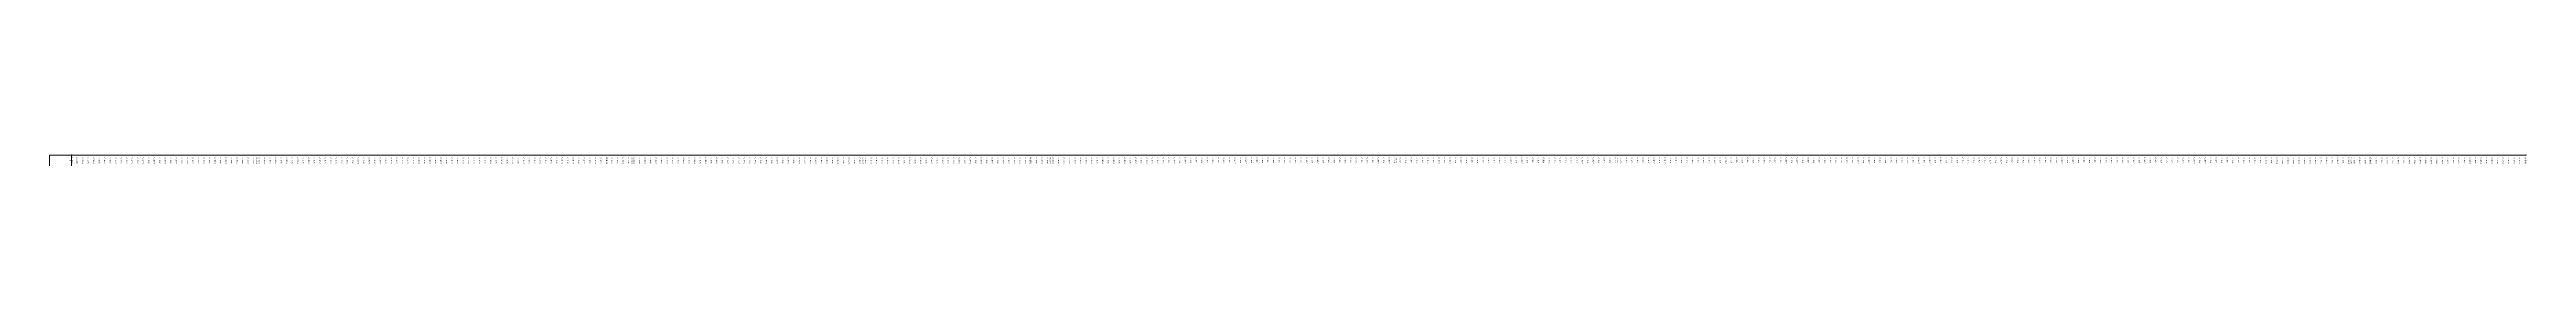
# Model space of a CAD drawing. Header units: metres. Extents: x 478603 to 489313, y 4282657 to 4289463.
# Drawn here: x 483129 to 485375, y 4283886 to 4283896 of the extents above; entities that cross this region are included whole.
import ezdxf

# ---------------------------------------------------------------- set-up
doc = ezdxf.new("R2010")
doc.units = ezdxf.units.M
for name, color, linetype, lineweight in [('PR_ENK_KM', 18, 'Continuous', 0), ('PR_OLCEK', 1, 'Continuous', 0), ('PR_PROFIL', 153, 'Continuous', 0)]:
    doc.layers.add(name, color=color, linetype=linetype, lineweight=lineweight)
doc.styles.get("Standard").update_dxf_attribs({"font": 'times.ttf'})

msp = doc.modelspace()

# ---------------------------------------------------------------- linework, layer by layer
at = {"layer": 'PR_OLCEK'}
for p in [(483148.6, 4283895.6, 949.9), (485374.3, 4283895.6, 949.9)]:
    msp.add_point(p, dxfattribs=at)
at = {"layer": 'PR_PROFIL'}
for p, q in [((483128.6, 4283895.6), (485374.3, 4283895.6)), ((483128.6, 4283885.7), (483128.6, 4283895.6)), ((483148.6, 4283885.7), (483148.6, 4283895.6)), ((483148.6, 4283895.1), (483148.6, 4283895.6)), ((483153.1, 4283895.1), (483153.1, 4283895.6)), ((483153.6, 4283895.1), (483153.6, 4283895.6)), ((483158.6, 4283895.1), (483158.6, 4283895.6)), ((483163.6, 4283895.1), (483163.6, 4283895.6)), ((483168.6, 4283895.1), (483168.6, 4283895.6)), ((483173.6, 4283895.1), (483173.6, 4283895.6)), ((483178.6, 4283895.1), (483178.6, 4283895.6)), ((483183.6, 4283895.1), (483183.6, 4283895.6)), ((483188.6, 4283895.1), (483188.6, 4283895.6)), ((483193.6, 4283895.1), (483193.6, 4283895.6)), ((483198.6, 4283895.1), (483198.6, 4283895.6)), ((483203.6, 4283895.1), (483203.6, 4283895.6)), ((483208.6, 4283895.1), (483208.6, 4283895.6)), ((483213.6, 4283895.1), (483213.6, 4283895.6)), ((483218.6, 4283895.1), (483218.6, 4283895.6)), ((483223.6, 4283895.1), (483223.6, 4283895.6)), ((483228.6, 4283895.1), (483228.6, 4283895.6)), ((483233.6, 4283895.1), (483233.6, 4283895.6)), ((483238.6, 4283895.1), (483238.6, 4283895.6)), ((483243.6, 4283895.1), (483243.6, 4283895.6)), ((483248.6, 4283895.1), (483248.6, 4283895.6)), ((483253.6, 4283895.1), (483253.6, 4283895.6)), ((483258.6, 4283895.1), (483258.6, 4283895.6)), ((483263.6, 4283895.1), (483263.6, 4283895.6)), ((483268.6, 4283895.1), (483268.6, 4283895.6)), ((483273.6, 4283895.1), (483273.6, 4283895.6)), ((483278.6, 4283895.1), (483278.6, 4283895.6)), ((483283.6, 4283895.1), (483283.6, 4283895.6)), ((483288.6, 4283895.1), (483288.6, 4283895.6)), ((483293.6, 4283895.1), (483293.6, 4283895.6)), ((483298.6, 4283895.1), (483298.6, 4283895.6)), ((483303.6, 4283895.1), (483303.6, 4283895.6)), ((483308.6, 4283895.1), (483308.6, 4283895.6)), ((483313.6, 4283895.1), (483313.6, 4283895.6)), ((483316.4, 4283895.1), (483316.4, 4283895.6)), ((483318.6, 4283895.1), (483318.6, 4283895.6)), ((483323.6, 4283895.1), (483323.6, 4283895.6)), ((483328.6, 4283895.1), (483328.6, 4283895.6)), ((483333.6, 4283895.1), (483333.6, 4283895.6)), ((483338.6, 4283895.1), (483338.6, 4283895.6)), ((483343.6, 4283895.1), (483343.6, 4283895.6)), ((483348.6, 4283895.1), (483348.6, 4283895.6)), ((483353.6, 4283895.1), (483353.6, 4283895.6)), ((483358.6, 4283895.1), (483358.6, 4283895.6)), ((483363.6, 4283895.1), (483363.6, 4283895.6)), ((483368.6, 4283895.1), (483368.6, 4283895.6)), ((483373.6, 4283895.1), (483373.6, 4283895.6)), ((483378.6, 4283895.1), (483378.6, 4283895.6)), ((483383.6, 4283895.1), (483383.6, 4283895.6)), ((483388.6, 4283895.1), (483388.6, 4283895.6)), ((483393.6, 4283895.1), (483393.6, 4283895.6)), ((483398.6, 4283895.1), (483398.6, 4283895.6)), ((483403.6, 4283895.1), (483403.6, 4283895.6)), ((483408.6, 4283895.1), (483408.6, 4283895.6)), ((483413.6, 4283895.1), (483413.6, 4283895.6)), ((483418.6, 4283895.1), (483418.6, 4283895.6)), ((483423.6, 4283895.1), (483423.6, 4283895.6)), ((483428.6, 4283895.1), (483428.6, 4283895.6)), ((483433.6, 4283895.1), (483433.6, 4283895.6)), ((483438.6, 4283895.1), (483438.6, 4283895.6)), ((483443.6, 4283895.1), (483443.6, 4283895.6)), ((483448.6, 4283895.1), (483448.6, 4283895.6)), ((483453.6, 4283895.1), (483453.6, 4283895.6)), ((483458.6, 4283895.1), (483458.6, 4283895.6)), ((483463.6, 4283895.1), (483463.6, 4283895.6)), ((483468.6, 4283895.1), (483468.6, 4283895.6)), ((483473.6, 4283895.1), (483473.6, 4283895.6)), ((483478.6, 4283895.1), (483478.6, 4283895.6)), ((483483.6, 4283895.1), (483483.6, 4283895.6)), ((483488.6, 4283895.1), (483488.6, 4283895.6)), ((483493.6, 4283895.1), (483493.6, 4283895.6)), ((483498.6, 4283895.1), (483498.6, 4283895.6)), ((483503.6, 4283895.1), (483503.6, 4283895.6)), ((483508.6, 4283895.1), (483508.6, 4283895.6)), ((483513.6, 4283895.1), (483513.6, 4283895.6)), ((483518.6, 4283895.1), (483518.6, 4283895.6)), ((483523.6, 4283895.1), (483523.6, 4283895.6)), ((483528.6, 4283895.1), (483528.6, 4283895.6)), ((483533.6, 4283895.1), (483533.6, 4283895.6)), ((483538.6, 4283895.1), (483538.6, 4283895.6)), ((483543.6, 4283895.1), (483543.6, 4283895.6)), ((483548.6, 4283895.1), (483548.6, 4283895.6)), ((483553.6, 4283895.1), (483553.6, 4283895.6)), ((483558.6, 4283895.1), (483558.6, 4283895.6)), ((483563.6, 4283895.1), (483563.6, 4283895.6)), ((483568.6, 4283895.1), (483568.6, 4283895.6)), ((483573.6, 4283895.1), (483573.6, 4283895.6)), ((483578.6, 4283895.1), (483578.6, 4283895.6)), ((483583.6, 4283895.1), (483583.6, 4283895.6)), ((483588.6, 4283895.1), (483588.6, 4283895.6)), ((483593.6, 4283895.1), (483593.6, 4283895.6)), ((483598.6, 4283895.1), (483598.6, 4283895.6)), ((483603.6, 4283895.1), (483603.6, 4283895.6)), ((483608.6, 4283895.1), (483608.6, 4283895.6)), ((483613.6, 4283895.1), (483613.6, 4283895.6)), ((483618.6, 4283895.1), (483618.6, 4283895.6)), ((483623.6, 4283895.1), (483623.6, 4283895.6)), ((483628.6, 4283895.1), (483628.6, 4283895.6)), ((483633.6, 4283895.1), (483633.6, 4283895.6)), ((483634.1, 4283895.1), (483634.1, 4283895.6)), ((483638.6, 4283895.1), (483638.6, 4283895.6)), ((483643.6, 4283895.1), (483643.6, 4283895.6)), ((483648.6, 4283895.1), (483648.6, 4283895.6)), ((483653.6, 4283895.1), (483653.6, 4283895.6)), ((483656.8, 4283895.1), (483656.8, 4283895.6)), ((483658.6, 4283895.1), (483658.6, 4283895.6)), ((483663.6, 4283895.1), (483663.6, 4283895.6)), ((483668.6, 4283895.1), (483668.6, 4283895.6)), ((483673.6, 4283895.1), (483673.6, 4283895.6)), ((483678.6, 4283895.1), (483678.6, 4283895.6)), ((483683.6, 4283895.1), (483683.6, 4283895.6)), ((483688.6, 4283895.1), (483688.6, 4283895.6)), ((483693.6, 4283895.1), (483693.6, 4283895.6)), ((483698.6, 4283895.1), (483698.6, 4283895.6)), ((483703.6, 4283895.1), (483703.6, 4283895.6)), ((483708.6, 4283895.1), (483708.6, 4283895.6)), ((483713.6, 4283895.1), (483713.6, 4283895.6)), ((483718.6, 4283895.1), (483718.6, 4283895.6)), ((483723.6, 4283895.1), (483723.6, 4283895.6)), ((483728.6, 4283895.1), (483728.6, 4283895.6)), ((483733.6, 4283895.1), (483733.6, 4283895.6)), ((483738.6, 4283895.1), (483738.6, 4283895.6)), ((483743.6, 4283895.1), (483743.6, 4283895.6)), ((483748.6, 4283895.1), (483748.6, 4283895.6)), ((483753.6, 4283895.1), (483753.6, 4283895.6)), ((483758.6, 4283895.1), (483758.6, 4283895.6)), ((483763.6, 4283895.1), (483763.6, 4283895.6)), ((483768.6, 4283895.1), (483768.6, 4283895.6)), ((483773.6, 4283895.1), (483773.6, 4283895.6)), ((483778.6, 4283895.1), (483778.6, 4283895.6)), ((483783.6, 4283895.1), (483783.6, 4283895.6)), ((483788.6, 4283895.1), (483788.6, 4283895.6)), ((483793.6, 4283895.1), (483793.6, 4283895.6)), ((483798.6, 4283895.1), (483798.6, 4283895.6)), ((483803.6, 4283895.1), (483803.6, 4283895.6)), ((483808.6, 4283895.1), (483808.6, 4283895.6)), ((483813.6, 4283895.1), (483813.6, 4283895.6)), ((483818.6, 4283895.1), (483818.6, 4283895.6)), ((483823.6, 4283895.1), (483823.6, 4283895.6)), ((483828.6, 4283895.1), (483828.6, 4283895.6)), ((483833.6, 4283895.1), (483833.6, 4283895.6)), ((483838.6, 4283895.1), (483838.6, 4283895.6)), ((483843.6, 4283895.1), (483843.6, 4283895.6)), ((483848.6, 4283895.1), (483848.6, 4283895.6)), ((483853.6, 4283895.1), (483853.6, 4283895.6)), ((483858.6, 4283895.1), (483858.6, 4283895.6)), ((483863.6, 4283895.1), (483863.6, 4283895.6)), ((483866.3, 4283895.1), (483866.3, 4283895.6)), ((483868.6, 4283895.1), (483868.6, 4283895.6)), ((483873.6, 4283895.1), (483873.6, 4283895.6)), ((483878.6, 4283895.1), (483878.6, 4283895.6)), ((483883.6, 4283895.1), (483883.6, 4283895.6)), ((483888.6, 4283895.1), (483888.6, 4283895.6)), ((483893.6, 4283895.1), (483893.6, 4283895.6)), ((483898.6, 4283895.1), (483898.6, 4283895.6)), ((483903.6, 4283895.1), (483903.6, 4283895.6)), ((483908.6, 4283895.1), (483908.6, 4283895.6)), ((483913.6, 4283895.1), (483913.6, 4283895.6)), ((483918.6, 4283895.1), (483918.6, 4283895.6)), ((483923.6, 4283895.1), (483923.6, 4283895.6)), ((483928.6, 4283895.1), (483928.6, 4283895.6)), ((483933.6, 4283895.1), (483933.6, 4283895.6)), ((483938.6, 4283895.1), (483938.6, 4283895.6)), ((483943.6, 4283895.1), (483943.6, 4283895.6)), ((483948.6, 4283895.1), (483948.6, 4283895.6)), ((483953.6, 4283895.1), (483953.6, 4283895.6)), ((483958.6, 4283895.1), (483958.6, 4283895.6)), ((483963.6, 4283895.1), (483963.6, 4283895.6)), ((483968.6, 4283895.1), (483968.6, 4283895.6)), ((483973.6, 4283895.1), (483973.6, 4283895.6)), ((483978.6, 4283895.1), (483978.6, 4283895.6)), ((483983.6, 4283895.1), (483983.6, 4283895.6)), ((483988.6, 4283895.1), (483988.6, 4283895.6)), ((483993.6, 4283895.1), (483993.6, 4283895.6)), ((483998.6, 4283895.1), (483998.6, 4283895.6)), ((484003.6, 4283895.1), (484003.6, 4283895.6)), ((484008.6, 4283895.1), (484008.6, 4283895.6)), ((484013.6, 4283895.1), (484013.6, 4283895.6)), ((484018, 4283895.1), (484018, 4283895.6)), ((484018.6, 4283895.1), (484018.6, 4283895.6)), ((484023.6, 4283895.1), (484023.6, 4283895.6)), ((484028.6, 4283895.1), (484028.6, 4283895.6)), ((484033.6, 4283895.1), (484033.6, 4283895.6)), ((484036.2, 4283895.1), (484036.2, 4283895.6)), ((484038.6, 4283895.1), (484038.6, 4283895.6)), ((484043.6, 4283895.1), (484043.6, 4283895.6)), ((484048.6, 4283895.1), (484048.6, 4283895.6)), ((484053.6, 4283895.1), (484053.6, 4283895.6)), ((484058.6, 4283895.1), (484058.6, 4283895.6)), ((484063.6, 4283895.1), (484063.6, 4283895.6)), ((484068.6, 4283895.1), (484068.6, 4283895.6)), ((484073.6, 4283895.1), (484073.6, 4283895.6)), ((484078.6, 4283895.1), (484078.6, 4283895.6)), ((484083.6, 4283895.1), (484083.6, 4283895.6)), ((484088.6, 4283895.1), (484088.6, 4283895.6)), ((484093.6, 4283895.1), (484093.6, 4283895.6)), ((484098.6, 4283895.1), (484098.6, 4283895.6)), ((484103.6, 4283895.1), (484103.6, 4283895.6)), ((484108.6, 4283895.1), (484108.6, 4283895.6)), ((484113.6, 4283895.1), (484113.6, 4283895.6)), ((484118.6, 4283895.1), (484118.6, 4283895.6)), ((484123.6, 4283895.1), (484123.6, 4283895.6)), ((484128.6, 4283895.1), (484128.6, 4283895.6)), ((484133.6, 4283895.1), (484133.6, 4283895.6)), ((484138.6, 4283895.1), (484138.6, 4283895.6)), ((484143.6, 4283895.1), (484143.6, 4283895.6)), ((484148.6, 4283895.1), (484148.6, 4283895.6)), ((484153.6, 4283895.1), (484153.6, 4283895.6)), ((484158.6, 4283895.1), (484158.6, 4283895.6)), ((484163.6, 4283895.1), (484163.6, 4283895.6)), ((484168.6, 4283895.1), (484168.6, 4283895.6)), ((484173.6, 4283895.1), (484173.6, 4283895.6)), ((484178.6, 4283895.1), (484178.6, 4283895.6)), ((484183.6, 4283895.1), (484183.6, 4283895.6)), ((484188.6, 4283895.1), (484188.6, 4283895.6)), ((484193.6, 4283895.1), (484193.6, 4283895.6)), ((484198.6, 4283895.1), (484198.6, 4283895.6)), ((484203.6, 4283895.1), (484203.6, 4283895.6)), ((484208.6, 4283895.1), (484208.6, 4283895.6)), ((484213.6, 4283895.1), (484213.6, 4283895.6)), ((484218.6, 4283895.1), (484218.6, 4283895.6)), ((484223.6, 4283895.1), (484223.6, 4283895.6)), ((484228.6, 4283895.1), (484228.6, 4283895.6)), ((484233.6, 4283895.1), (484233.6, 4283895.6)), ((484238.6, 4283895.1), (484238.6, 4283895.6)), ((484243.6, 4283895.1), (484243.6, 4283895.6)), ((484248.6, 4283895.1), (484248.6, 4283895.6)), ((484253.6, 4283895.1), (484253.6, 4283895.6)), ((484258.6, 4283895.1), (484258.6, 4283895.6)), ((484263.6, 4283895.1), (484263.6, 4283895.6)), ((484268.6, 4283895.1), (484268.6, 4283895.6)), ((484273.6, 4283895.1), (484273.6, 4283895.6)), ((484278.6, 4283895.1), (484278.6, 4283895.6)), ((484283.6, 4283895.1), (484283.6, 4283895.6)), ((484288.6, 4283895.1), (484288.6, 4283895.6)), ((484293.6, 4283895.1), (484293.6, 4283895.6)), ((484298.6, 4283895.1), (484298.6, 4283895.6)), ((484303.6, 4283895.1), (484303.6, 4283895.6)), ((484308.6, 4283895.1), (484308.6, 4283895.6)), ((484313.6, 4283895.1), (484313.6, 4283895.6)), ((484318.6, 4283895.1), (484318.6, 4283895.6)), ((484323.6, 4283895.1), (484323.6, 4283895.6)), ((484328.6, 4283895.1), (484328.6, 4283895.6)), ((484333.6, 4283895.1), (484333.6, 4283895.6)), ((484338.6, 4283895.1), (484338.6, 4283895.6)), ((484343.6, 4283895.1), (484343.6, 4283895.6)), ((484348.6, 4283895.1), (484348.6, 4283895.6)), ((484350, 4283895.1), (484350, 4283895.6)), ((484353.6, 4283895.1), (484353.6, 4283895.6)), ((484358.6, 4283895.1), (484358.6, 4283895.6)), ((484363.6, 4283895.1), (484363.6, 4283895.6)), ((484368.6, 4283895.1), (484368.6, 4283895.6)), ((484373.6, 4283895.1), (484373.6, 4283895.6)), ((484378.6, 4283895.1), (484378.6, 4283895.6)), ((484383.6, 4283895.1), (484383.6, 4283895.6)), ((484388.6, 4283895.1), (484388.6, 4283895.6)), ((484393.6, 4283895.1), (484393.6, 4283895.6)), ((484398.6, 4283895.1), (484398.6, 4283895.6)), ((484403.6, 4283895.1), (484403.6, 4283895.6)), ((484408.6, 4283895.1), (484408.6, 4283895.6)), ((484413.6, 4283895.1), (484413.6, 4283895.6)), ((484418.6, 4283895.1), (484418.6, 4283895.6)), ((484423.6, 4283895.1), (484423.6, 4283895.6)), ((484428.6, 4283895.1), (484428.6, 4283895.6)), ((484433.6, 4283895.1), (484433.6, 4283895.6)), ((484438.6, 4283895.1), (484438.6, 4283895.6)), ((484443.6, 4283895.1), (484443.6, 4283895.6)), ((484448.6, 4283895.1), (484448.6, 4283895.6)), ((484453.6, 4283895.1), (484453.6, 4283895.6)), ((484458.6, 4283895.1), (484458.6, 4283895.6)), ((484463.6, 4283895.1), (484463.6, 4283895.6)), ((484468.6, 4283895.1), (484468.6, 4283895.6)), ((484473.6, 4283895.1), (484473.6, 4283895.6)), ((484478.6, 4283895.1), (484478.6, 4283895.6)), ((484483.1, 4283895.1), (484483.1, 4283895.6)), ((484483.6, 4283895.1), (484483.6, 4283895.6)), ((484488.6, 4283895.1), (484488.6, 4283895.6)), ((484493.6, 4283895.1), (484493.6, 4283895.6)), ((484498.6, 4283895.1), (484498.6, 4283895.6)), ((484503.6, 4283895.1), (484503.6, 4283895.6)), ((484508.6, 4283895.1), (484508.6, 4283895.6)), ((484513.6, 4283895.1), (484513.6, 4283895.6)), ((484518.6, 4283895.1), (484518.6, 4283895.6)), ((484523.6, 4283895.1), (484523.6, 4283895.6)), ((484528.6, 4283895.1), (484528.6, 4283895.6)), ((484533.6, 4283895.1), (484533.6, 4283895.6)), ((484538.6, 4283895.1), (484538.6, 4283895.6)), ((484543.6, 4283895.1), (484543.6, 4283895.6)), ((484548.6, 4283895.1), (484548.6, 4283895.6)), ((484550.6, 4283895.1), (484550.6, 4283895.6)), ((484553.6, 4283895.1), (484553.6, 4283895.6)), ((484558.6, 4283895.1), (484558.6, 4283895.6)), ((484563.6, 4283895.1), (484563.6, 4283895.6)), ((484568.6, 4283895.1), (484568.6, 4283895.6)), ((484573.6, 4283895.1), (484573.6, 4283895.6)), ((484578.6, 4283895.1), (484578.6, 4283895.6)), ((484583.6, 4283895.1), (484583.6, 4283895.6)), ((484588.6, 4283895.1), (484588.6, 4283895.6)), ((484593.6, 4283895.1), (484593.6, 4283895.6)), ((484598.6, 4283895.1), (484598.6, 4283895.6)), ((484603.6, 4283895.1), (484603.6, 4283895.6)), ((484608.6, 4283895.1), (484608.6, 4283895.6)), ((484613.6, 4283895.1), (484613.6, 4283895.6)), ((484618.6, 4283895.1), (484618.6, 4283895.6)), ((484623.6, 4283895.1), (484623.6, 4283895.6)), ((484628.6, 4283895.1), (484628.6, 4283895.6)), ((484633.6, 4283895.1), (484633.6, 4283895.6)), ((484638.6, 4283895.1), (484638.6, 4283895.6)), ((484643.6, 4283895.1), (484643.6, 4283895.6)), ((484648.6, 4283895.1), (484648.6, 4283895.6)), ((484653.6, 4283895.1), (484653.6, 4283895.6)), ((484658.6, 4283895.1), (484658.6, 4283895.6)), ((484663.6, 4283895.1), (484663.6, 4283895.6)), ((484668.6, 4283895.1), (484668.6, 4283895.6)), ((484673.6, 4283895.1), (484673.6, 4283895.6)), ((484678.6, 4283895.1), (484678.6, 4283895.6)), ((484683.6, 4283895.1), (484683.6, 4283895.6)), ((484688.6, 4283895.1), (484688.6, 4283895.6)), ((484693.6, 4283895.1), (484693.6, 4283895.6)), ((484698.6, 4283895.1), (484698.6, 4283895.6)), ((484703.6, 4283895.1), (484703.6, 4283895.6)), ((484708.6, 4283895.1), (484708.6, 4283895.6)), ((484713.6, 4283895.1), (484713.6, 4283895.6)), ((484718.6, 4283895.1), (484718.6, 4283895.6)), ((484723.6, 4283895.1), (484723.6, 4283895.6)), ((484728.6, 4283895.1), (484728.6, 4283895.6)), ((484733.6, 4283895.1), (484733.6, 4283895.6)), ((484738.6, 4283895.1), (484738.6, 4283895.6)), ((484743.6, 4283895.1), (484743.6, 4283895.6)), ((484748.6, 4283895.1), (484748.6, 4283895.6)), ((484753.6, 4283895.1), (484753.6, 4283895.6)), ((484758.6, 4283895.1), (484758.6, 4283895.6)), ((484763.6, 4283895.1), (484763.6, 4283895.6)), ((484768.6, 4283895.1), (484768.6, 4283895.6)), ((484773.6, 4283895.1), (484773.6, 4283895.6)), ((484778.6, 4283895.1), (484778.6, 4283895.6)), ((484783.6, 4283895.1), (484783.6, 4283895.6)), ((484788.6, 4283895.1), (484788.6, 4283895.6)), ((484793.6, 4283895.1), (484793.6, 4283895.6)), ((484798.6, 4283895.1), (484798.6, 4283895.6)), ((484803.6, 4283895.1), (484803.6, 4283895.6)), ((484808.6, 4283895.1), (484808.6, 4283895.6)), ((484813.6, 4283895.1), (484813.6, 4283895.6)), ((484818.6, 4283895.1), (484818.6, 4283895.6)), ((484823.6, 4283895.1), (484823.6, 4283895.6)), ((484828.6, 4283895.1), (484828.6, 4283895.6)), ((484833.6, 4283895.1), (484833.6, 4283895.6)), ((484838.6, 4283895.1), (484838.6, 4283895.6)), ((484843.6, 4283895.1), (484843.6, 4283895.6)), ((484848.6, 4283895.1), (484848.6, 4283895.6)), ((484853.6, 4283895.1), (484853.6, 4283895.6)), ((484858.6, 4283895.1), (484858.6, 4283895.6)), ((484863.6, 4283895.1), (484863.6, 4283895.6)), ((484868.6, 4283895.1), (484868.6, 4283895.6)), ((484873.6, 4283895.1), (484873.6, 4283895.6)), ((484878.6, 4283895.1), (484878.6, 4283895.6)), ((484883.6, 4283895.1), (484883.6, 4283895.6)), ((484888.6, 4283895.1), (484888.6, 4283895.6)), ((484893.6, 4283895.1), (484893.6, 4283895.6)), ((484898.6, 4283895.1), (484898.6, 4283895.6)), ((484903.6, 4283895.1), (484903.6, 4283895.6)), ((484908.6, 4283895.1), (484908.6, 4283895.6)), ((484913.6, 4283895.1), (484913.6, 4283895.6)), ((484918.6, 4283895.1), (484918.6, 4283895.6)), ((484923.6, 4283895.1), (484923.6, 4283895.6)), ((484928.6, 4283895.1), (484928.6, 4283895.6)), ((484933.6, 4283895.1), (484933.6, 4283895.6)), ((484938.6, 4283895.1), (484938.6, 4283895.6)), ((484943.6, 4283895.1), (484943.6, 4283895.6)), ((484948.6, 4283895.1), (484948.6, 4283895.6)), ((484953.6, 4283895.1), (484953.6, 4283895.6)), ((484958.6, 4283895.1), (484958.6, 4283895.6)), ((484963.6, 4283895.1), (484963.6, 4283895.6)), ((484968.6, 4283895.1), (484968.6, 4283895.6)), ((484973.6, 4283895.1), (484973.6, 4283895.6)), ((484978.6, 4283895.1), (484978.6, 4283895.6)), ((484983.6, 4283895.1), (484983.6, 4283895.6)), ((484988.6, 4283895.1), (484988.6, 4283895.6)), ((484993.6, 4283895.1), (484993.6, 4283895.6)), ((484998.6, 4283895.1), (484998.6, 4283895.6)), ((485003.6, 4283895.1), (485003.6, 4283895.6)), ((485008.6, 4283895.1), (485008.6, 4283895.6)), ((485013.6, 4283895.1), (485013.6, 4283895.6)), ((485018.6, 4283895.1), (485018.6, 4283895.6)), ((485023.6, 4283895.1), (485023.6, 4283895.6)), ((485028.6, 4283895.1), (485028.6, 4283895.6)), ((485033.6, 4283895.1), (485033.6, 4283895.6)), ((485038.6, 4283895.1), (485038.6, 4283895.6)), ((485043.6, 4283895.1), (485043.6, 4283895.6)), ((485048.6, 4283895.1), (485048.6, 4283895.6)), ((485053.6, 4283895.1), (485053.6, 4283895.6)), ((485058.6, 4283895.1), (485058.6, 4283895.6)), ((485063.6, 4283895.1), (485063.6, 4283895.6)), ((485068.6, 4283895.1), (485068.6, 4283895.6)), ((485073.6, 4283895.1), (485073.6, 4283895.6)), ((485078.6, 4283895.1), (485078.6, 4283895.6)), ((485083.6, 4283895.1), (485083.6, 4283895.6)), ((485088.6, 4283895.1), (485088.6, 4283895.6)), ((485093.6, 4283895.1), (485093.6, 4283895.6)), ((485098.6, 4283895.1), (485098.6, 4283895.6)), ((485103.6, 4283895.1), (485103.6, 4283895.6)), ((485108.6, 4283895.1), (485108.6, 4283895.6)), ((485113.6, 4283895.1), (485113.6, 4283895.6)), ((485118.6, 4283895.1), (485118.6, 4283895.6)), ((485123.6, 4283895.1), (485123.6, 4283895.6)), ((485128.6, 4283895.1), (485128.6, 4283895.6)), ((485133.6, 4283895.1), (485133.6, 4283895.6)), ((485138.6, 4283895.1), (485138.6, 4283895.6)), ((485143.6, 4283895.1), (485143.6, 4283895.6)), ((485148.6, 4283895.1), (485148.6, 4283895.6)), ((485153.6, 4283895.1), (485153.6, 4283895.6)), ((485158.6, 4283895.1), (485158.6, 4283895.6)), ((485163.6, 4283895.1), (485163.6, 4283895.6)), ((485168.6, 4283895.1), (485168.6, 4283895.6)), ((485173.6, 4283895.1), (485173.6, 4283895.6)), ((485178.6, 4283895.1), (485178.6, 4283895.6)), ((485183.6, 4283895.1), (485183.6, 4283895.6)), ((485188.6, 4283895.1), (485188.6, 4283895.6)), ((485193.6, 4283895.1), (485193.6, 4283895.6)), ((485198.6, 4283895.1), (485198.6, 4283895.6)), ((485203.6, 4283895.1), (485203.6, 4283895.6)), ((485208.6, 4283895.1), (485208.6, 4283895.6)), ((485213.6, 4283895.1), (485213.6, 4283895.6)), ((485215.9, 4283895.1), (485215.9, 4283895.6)), ((485218.6, 4283895.1), (485218.6, 4283895.6)), ((485223.6, 4283895.1), (485223.6, 4283895.6)), ((485228.6, 4283895.1), (485228.6, 4283895.6)), ((485232.9, 4283895.1), (485232.9, 4283895.6)), ((485233.6, 4283895.1), (485233.6, 4283895.6)), ((485238.6, 4283895.1), (485238.6, 4283895.6)), ((485243.6, 4283895.1), (485243.6, 4283895.6)), ((485248.6, 4283895.1), (485248.6, 4283895.6)), ((485253.6, 4283895.1), (485253.6, 4283895.6)), ((485258.6, 4283895.1), (485258.6, 4283895.6)), ((485263.6, 4283895.1), (485263.6, 4283895.6)), ((485268.6, 4283895.1), (485268.6, 4283895.6)), ((485273.6, 4283895.1), (485273.6, 4283895.6)), ((485278.6, 4283895.1), (485278.6, 4283895.6)), ((485283.6, 4283895.1), (485283.6, 4283895.6)), ((485288.6, 4283895.1), (485288.6, 4283895.6)), ((485293.6, 4283895.1), (485293.6, 4283895.6)), ((485298.6, 4283895.1), (485298.6, 4283895.6)), ((485303.6, 4283895.1), (485303.6, 4283895.6)), ((485308.6, 4283895.1), (485308.6, 4283895.6)), ((485313.6, 4283895.1), (485313.6, 4283895.6)), ((485318.6, 4283895.1), (485318.6, 4283895.6)), ((485323.6, 4283895.1), (485323.6, 4283895.6)), ((485328.6, 4283895.1), (485328.6, 4283895.6)), ((485333.6, 4283895.1), (485333.6, 4283895.6)), ((485338.6, 4283895.1), (485338.6, 4283895.6)), ((485343.6, 4283895.1), (485343.6, 4283895.6)), ((485348.6, 4283895.1), (485348.6, 4283895.6)), ((485353.6, 4283895.1), (485353.6, 4283895.6)), ((485358.6, 4283895.1), (485358.6, 4283895.6)), ((485363.6, 4283895.1), (485363.6, 4283895.6)), ((485368.6, 4283895.1), (485368.6, 4283895.6)), ((485373.6, 4283895.1), (485373.6, 4283895.6)), ((485374.3, 4283895.1), (485374.3, 4283895.6))]:
    msp.add_line(p, q, dxfattribs=at)

# ---------------------------------------------------------------- texts
at = {"layer": 'PR_ENK_KM'}
msp.add_text('KM', height=1, dxfattribs=at).set_placement((483146.3, 4283890.2))
for s, p in [('  0+010.00', (483149.7, 4283886.9)), ('  0+014.54', (483153.6, 4283886.9)), ('  0+015.00', (483154.1, 4283886.9)), ('  0+020.00', (483159.1, 4283886.9)), ('  0+025.00', (483164.1, 4283886.9)), ('  0+030.00', (483169.1, 4283886.9)), ('  0+035.00', (483174.1, 4283886.9)), ('  0+040.00', (483179.1, 4283886.9)), ('  0+045.00', (483184.1, 4283886.9)), ('  0+050.00', (483189.1, 4283886.9)), ('  0+055.00', (483194.1, 4283886.9)), ('  0+060.00', (483199.1, 4283886.9)), ('  0+065.00', (483204.1, 4283886.9)), ('  0+070.00', (483209.1, 4283886.9)), ('  0+075.00', (483214.1, 4283886.9)), ('  0+080.00', (483219.1, 4283886.9)), ('  0+085.00', (483224.1, 4283886.9)), ('  0+090.00', (483229.1, 4283886.9)), ('  0+095.00', (483234.1, 4283886.9)), ('  0+100.00', (483239.1, 4283886.9)), ('  0+105.00', (483244.1, 4283886.9)), ('  0+110.00', (483249.1, 4283886.9)), ('  0+115.00', (483254.1, 4283886.9)), ('  0+120.00', (483259.1, 4283886.9)), ('  0+125.00', (483264.1, 4283886.9)), ('  0+130.00', (483269.1, 4283886.9)), ('  0+135.00', (483274.1, 4283886.9)), ('  0+140.00', (483279.1, 4283886.9)), ('  0+145.00', (483284.1, 4283886.9)), ('  0+150.00', (483289.1, 4283886.9)), ('  0+155.00', (483294.1, 4283886.9)), ('  0+160.00', (483299.1, 4283886.9)), ('  0+165.00', (483304.1, 4283886.9)), ('  0+170.00', (483309.1, 4283886.9)), ('  0+175.00', (483314.1, 4283886.9)), ('  0+177.85', (483316.9, 4283886.9)), ('  0+180.00', (483319.1, 4283886.9)), ('  0+185.00', (483324.1, 4283886.9)), ('  0+190.00', (483329.1, 4283886.9)), ('  0+195.00', (483334.1, 4283886.9)), ('  0+200.00', (483339.1, 4283886.9)), ('  0+205.00', (483344.1, 4283886.9)), ('  0+210.00', (483349.1, 4283886.9)), ('  0+215.00', (483354.1, 4283886.9)), ('  0+220.00', (483359.1, 4283886.9)), ('  0+225.00', (483364.1, 4283886.9)), ('  0+230.00', (483369.1, 4283886.9)), ('  0+235.00', (483374.1, 4283886.9)), ('  0+240.00', (483379.1, 4283886.9)), ('  0+245.00', (483384.1, 4283886.9)), ('  0+250.00', (483389.1, 4283886.9)), ('  0+255.00', (483394.1, 4283886.9)), ('  0+260.00', (483399.1, 4283886.9)), ('  0+265.00', (483404.1, 4283886.9)), ('  0+270.00', (483409.1, 4283886.9)), ('  0+275.00', (483414.1, 4283886.9)), ('  0+280.00', (483419.1, 4283886.9)), ('  0+285.00', (483424.1, 4283886.9)), ('  0+290.00', (483429.1, 4283886.9)), ('  0+295.00', (483434.1, 4283886.9)), ('  0+300.00', (483439.1, 4283886.9)), ('  0+305.00', (483444.1, 4283886.9)), ('  0+310.00', (483449.1, 4283886.9)), ('  0+315.00', (483454.1, 4283886.9)), ('  0+320.00', (483459.1, 4283886.9)), ('  0+325.00', (483464.1, 4283886.9)), ('  0+330.00', (483469.1, 4283886.9)), ('  0+335.00', (483474.1, 4283886.9)), ('  0+340.00', (483479.1, 4283886.9)), ('  0+345.00', (483484.1, 4283886.9)), ('  0+350.00', (483489.1, 4283886.9)), ('  0+355.00', (483494.1, 4283886.9)), ('  0+360.00', (483499.1, 4283886.9)), ('  0+365.00', (483504.1, 4283886.9)), ('  0+370.00', (483509.1, 4283886.9)), ('  0+375.00', (483514.1, 4283886.9)), ('  0+380.00', (483519.1, 4283886.9)), ('  0+385.00', (483524.1, 4283886.9)), ('  0+390.00', (483529.1, 4283886.9)), ('  0+395.00', (483534.1, 4283886.9)), ('  0+400.00', (483539.1, 4283886.9)), ('  0+405.00', (483544.1, 4283886.9)), ('  0+410.00', (483549.1, 4283886.9)), ('  0+415.00', (483554.1, 4283886.9)), ('  0+420.00', (483559.1, 4283886.9)), ('  0+425.00', (483564.1, 4283886.9)), ('  0+430.00', (483569.1, 4283886.9)), ('  0+435.00', (483574.1, 4283886.9)), ('  0+440.00', (483579.1, 4283886.9)), ('  0+445.00', (483584.1, 4283886.9)), ('  0+450.00', (483589.1, 4283886.9)), ('  0+455.00', (483594.1, 4283886.9)), ('  0+460.00', (483599.1, 4283886.9)), ('  0+465.00', (483604.1, 4283886.9)), ('  0+470.00', (483609.1, 4283886.9)), ('  0+475.00', (483614.1, 4283886.9)), ('  0+480.00', (483619.1, 4283886.9)), ('  0+485.00', (483624.1, 4283886.9)), ('  0+490.00', (483629.1, 4283886.9)), ('  0+495.00', (483634.1, 4283886.9)), ('  0+495.49', (483634.6, 4283886.9)), ('  0+500.00', (483639.1, 4283886.9)), ('  0+505.00', (483644.1, 4283886.9)), ('  0+510.00', (483649.1, 4283886.9)), ('  0+515.00', (483654.1, 4283886.9)), ('  0+518.23', (483657.3, 4283886.9)), ('  0+520.00', (483659.1, 4283886.9)), ('  0+525.00', (483664.1, 4283886.9)), ('  0+530.00', (483669.1, 4283886.9)), ('  0+535.00', (483674.1, 4283886.9)), ('  0+540.00', (483679.1, 4283886.9)), ('  0+545.00', (483684.1, 4283886.9)), ('  0+550.00', (483689.1, 4283886.9)), ('  0+555.00', (483694.1, 4283886.9)), ('  0+560.00', (483699.1, 4283886.9)), ('  0+565.00', (483704.1, 4283886.9)), ('  0+570.00', (483709.1, 4283886.9)), ('  0+575.00', (483714.1, 4283886.9)), ('  0+580.00', (483719.1, 4283886.9)), ('  0+585.00', (483724.1, 4283886.9)), ('  0+590.00', (483729.1, 4283886.9)), ('  0+595.00', (483734.1, 4283886.9)), ('  0+600.00', (483739.1, 4283886.9)), ('  0+605.00', (483744.1, 4283886.9)), ('  0+610.00', (483749.1, 4283886.9)), ('  0+615.00', (483754.1, 4283886.9)), ('  0+620.00', (483759.1, 4283886.9)), ('  0+625.00', (483764.1, 4283886.9)), ('  0+630.00', (483769.1, 4283886.9)), ('  0+635.00', (483774.1, 4283886.9)), ('  0+640.00', (483779.1, 4283886.9)), ('  0+645.00', (483784.1, 4283886.9)), ('  0+650.00', (483789.1, 4283886.9)), ('  0+655.00', (483794.1, 4283886.9)), ('  0+660.00', (483799.1, 4283886.9)), ('  0+665.00', (483804.1, 4283886.9)), ('  0+670.00', (483809.1, 4283886.9)), ('  0+675.00', (483814.1, 4283886.9)), ('  0+680.00', (483819.1, 4283886.9)), ('  0+685.00', (483824.1, 4283886.9)), ('  0+690.00', (483829.1, 4283886.9)), ('  0+695.00', (483834.1, 4283886.9)), ('  0+700.00', (483839.1, 4283886.9)), ('  0+705.00', (483844.1, 4283886.9)), ('  0+710.00', (483849.1, 4283886.9)), ('  0+715.00', (483854.1, 4283886.9)), ('  0+720.00', (483859.1, 4283886.9)), ('  0+725.00', (483864.1, 4283886.9)), ('  0+727.75', (483866.8, 4283886.9)), ('  0+730.00', (483869.1, 4283886.9)), ('  0+735.00', (483874.1, 4283886.9)), ('  0+740.00', (483879.1, 4283886.9)), ('  0+745.00', (483884.1, 4283886.9)), ('  0+750.00', (483889.1, 4283886.9)), ('  0+755.00', (483894.1, 4283886.9)), ('  0+760.00', (483899.1, 4283886.9)), ('  0+765.00', (483904.1, 4283886.9)), ('  0+770.00', (483909.1, 4283886.9)), ('  0+775.00', (483914.1, 4283886.9)), ('  0+780.00', (483919.1, 4283886.9)), ('  0+785.00', (483924.1, 4283886.9)), ('  0+790.00', (483929.1, 4283886.9)), ('  0+795.00', (483934.1, 4283886.9)), ('  0+800.00', (483939.1, 4283886.9)), ('  0+805.00', (483944.1, 4283886.9)), ('  0+810.00', (483949.1, 4283886.9)), ('  0+815.00', (483954.1, 4283886.9)), ('  0+820.00', (483959.1, 4283886.9)), ('  0+825.00', (483964.1, 4283886.9)), ('  0+830.00', (483969.1, 4283886.9)), ('  0+835.00', (483974.1, 4283886.9)), ('  0+840.00', (483979.1, 4283886.9)), ('  0+845.00', (483984.1, 4283886.9)), ('  0+850.00', (483989.1, 4283886.9)), ('  0+855.00', (483994.1, 4283886.9)), ('  0+860.00', (483999.1, 4283886.9)), ('  0+865.00', (484004.1, 4283886.9)), ('  0+870.00', (484009.1, 4283886.9)), ('  0+875.00', (484014.1, 4283886.9)), ('  0+879.42', (484018.5, 4283886.9)), ('  0+880.00', (484019.1, 4283886.9)), ('  0+885.00', (484024.1, 4283886.9)), ('  0+890.00', (484029.1, 4283886.9)), ('  0+895.00', (484034.1, 4283886.9)), ('  0+897.60', (484036.7, 4283886.9)), ('  0+900.00', (484039.1, 4283886.9)), ('  0+905.00', (484044.1, 4283886.9)), ('  0+910.00', (484049.1, 4283886.9)), ('  0+915.00', (484054.1, 4283886.9)), ('  0+920.00', (484059.1, 4283886.9)), ('  0+925.00', (484064.1, 4283886.9)), ('  0+930.00', (484069.1, 4283886.9)), ('  0+935.00', (484074.1, 4283886.9)), ('  0+940.00', (484079.1, 4283886.9)), ('  0+945.00', (484084.1, 4283886.9)), ('  0+950.00', (484089.1, 4283886.9)), ('  0+955.00', (484094.1, 4283886.9)), ('  0+960.00', (484099.1, 4283886.9)), ('  0+965.00', (484104.1, 4283886.9)), ('  0+970.00', (484109.1, 4283886.9)), ('  0+975.00', (484114.1, 4283886.9)), ('  0+980.00', (484119.1, 4283886.9)), ('  0+985.00', (484124.1, 4283886.9)), ('  0+990.00', (484129.1, 4283886.9)), ('  0+995.00', (484134.1, 4283886.9)), ('  1+000.00', (484139.1, 4283886.9)), ('  1+005.00', (484144.1, 4283886.9)), ('  1+010.00', (484149.1, 4283886.9)), ('  1+015.00', (484154.1, 4283886.9)), ('  1+020.00', (484159.1, 4283886.9)), ('  1+025.00', (484164.1, 4283886.9)), ('  1+030.00', (484169.1, 4283886.9)), ('  1+035.00', (484174.1, 4283886.9)), ('  1+040.00', (484179.1, 4283886.9)), ('  1+045.00', (484184.1, 4283886.9)), ('  1+050.00', (484189.1, 4283886.9)), ('  1+055.00', (484194.1, 4283886.9)), ('  1+060.00', (484199.1, 4283886.9)), ('  1+065.00', (484204.1, 4283886.9)), ('  1+070.00', (484209.1, 4283886.9)), ('  1+075.00', (484214.1, 4283886.9)), ('  1+080.00', (484219.1, 4283886.9)), ('  1+085.00', (484224.1, 4283886.9)), ('  1+090.00', (484229.1, 4283886.9)), ('  1+095.00', (484234.1, 4283886.9)), ('  1+100.00', (484239.1, 4283886.9)), ('  1+105.00', (484244.1, 4283886.9)), ('  1+110.00', (484249.1, 4283886.9)), ('  1+115.00', (484254.1, 4283886.9)), ('  1+120.00', (484259.1, 4283886.9)), ('  1+125.00', (484264.1, 4283886.9)), ('  1+130.00', (484269.1, 4283886.9)), ('  1+135.00', (484274.1, 4283886.9)), ('  1+140.00', (484279.1, 4283886.9)), ('  1+145.00', (484284.1, 4283886.9)), ('  1+150.00', (484289.1, 4283886.9)), ('  1+155.00', (484294.1, 4283886.9)), ('  1+160.00', (484299.1, 4283886.9)), ('  1+165.00', (484304.1, 4283886.9)), ('  1+170.00', (484309.1, 4283886.9)), ('  1+175.00', (484314.1, 4283886.9)), ('  1+180.00', (484319.1, 4283886.9)), ('  1+185.00', (484324.1, 4283886.9)), ('  1+190.00', (484329.1, 4283886.9)), ('  1+195.00', (484334.1, 4283886.9)), ('  1+200.00', (484339.1, 4283886.9)), ('  1+205.00', (484344.1, 4283886.9)), ('  1+210.00', (484349.1, 4283886.9)), ('  1+211.44', (484350.5, 4283886.9)), ('  1+215.00', (484354.1, 4283886.9)), ('  1+220.00', (484359.1, 4283886.9)), ('  1+225.00', (484364.1, 4283886.9)), ('  1+230.00', (484369.1, 4283886.9)), ('  1+235.00', (484374.1, 4283886.9)), ('  1+240.00', (484379.1, 4283886.9)), ('  1+245.00', (484384.1, 4283886.9)), ('  1+250.00', (484389.1, 4283886.9)), ('  1+255.00', (484394.1, 4283886.9)), ('  1+260.00', (484399.1, 4283886.9)), ('  1+265.00', (484404.1, 4283886.9)), ('  1+270.00', (484409.1, 4283886.9)), ('  1+275.00', (484414.1, 4283886.9)), ('  1+280.00', (484419.1, 4283886.9)), ('  1+285.00', (484424.1, 4283886.9)), ('  1+290.00', (484429.1, 4283886.9)), ('  1+295.00', (484434.1, 4283886.9)), ('  1+300.00', (484439.1, 4283886.9)), ('  1+305.00', (484444.1, 4283886.9)), ('  1+310.00', (484449.1, 4283886.9)), ('  1+315.00', (484454.1, 4283886.9)), ('  1+320.00', (484459.1, 4283886.9)), ('  1+325.00', (484464.1, 4283886.9)), ('  1+330.00', (484469.1, 4283886.9)), ('  1+335.00', (484474.1, 4283886.9)), ('  1+340.00', (484479.1, 4283886.9)), ('  1+344.52', (484483.6, 4283886.9)), ('  1+345.00', (484484.1, 4283886.9)), ('  1+350.00', (484489.1, 4283886.9)), ('  1+355.00', (484494.1, 4283886.9)), ('  1+360.00', (484499.1, 4283886.9)), ('  1+365.00', (484504.1, 4283886.9)), ('  1+370.00', (484509.1, 4283886.9)), ('  1+375.00', (484514.1, 4283886.9)), ('  1+380.00', (484519.1, 4283886.9)), ('  1+385.00', (484524.1, 4283886.9)), ('  1+390.00', (484529.1, 4283886.9)), ('  1+395.00', (484534.1, 4283886.9)), ('  1+400.00', (484539.1, 4283886.9)), ('  1+405.00', (484544.1, 4283886.9)), ('  1+410.00', (484549.1, 4283886.9)), ('  1+412.02', (484551.1, 4283886.9)), ('  1+415.00', (484554.1, 4283886.9)), ('  1+420.00', (484559.1, 4283886.9)), ('  1+425.00', (484564.1, 4283886.9)), ('  1+430.00', (484569.1, 4283886.9)), ('  1+435.00', (484574.1, 4283886.9)), ('  1+440.00', (484579.1, 4283886.9)), ('  1+445.00', (484584.1, 4283886.9)), ('  1+450.00', (484589.1, 4283886.9)), ('  1+455.00', (484594.1, 4283886.9)), ('  1+460.00', (484599.1, 4283886.9)), ('  1+465.00', (484604.1, 4283886.9)), ('  1+470.00', (484609.1, 4283886.9)), ('  1+475.00', (484614.1, 4283886.9)), ('  1+480.00', (484619.1, 4283886.9)), ('  1+485.00', (484624.1, 4283886.9)), ('  1+490.00', (484629.1, 4283886.9)), ('  1+495.00', (484634.1, 4283886.9)), ('  1+500.00', (484639.1, 4283886.9)), ('  1+505.00', (484644.1, 4283886.9)), ('  1+510.00', (484649.1, 4283886.9)), ('  1+515.00', (484654.1, 4283886.9)), ('  1+520.00', (484659.1, 4283886.9)), ('  1+525.00', (484664.1, 4283886.9)), ('  1+530.00', (484669.1, 4283886.9)), ('  1+535.00', (484674.1, 4283886.9)), ('  1+540.00', (484679.1, 4283886.9)), ('  1+545.00', (484684.1, 4283886.9)), ('  1+550.00', (484689.1, 4283886.9)), ('  1+555.00', (484694.1, 4283886.9)), ('  1+560.00', (484699.1, 4283886.9)), ('  1+565.00', (484704.1, 4283886.9)), ('  1+570.00', (484709.1, 4283886.9)), ('  1+575.00', (484714.1, 4283886.9)), ('  1+580.00', (484719.1, 4283886.9)), ('  1+585.00', (484724.1, 4283886.9)), ('  1+590.00', (484729.1, 4283886.9)), ('  1+595.00', (484734.1, 4283886.9)), ('  1+600.00', (484739.1, 4283886.9)), ('  1+605.00', (484744.1, 4283886.9)), ('  1+610.00', (484749.1, 4283886.9)), ('  1+615.00', (484754.1, 4283886.9)), ('  1+620.00', (484759.1, 4283886.9)), ('  1+625.00', (484764.1, 4283886.9)), ('  1+630.00', (484769.1, 4283886.9)), ('  1+635.00', (484774.1, 4283886.9)), ('  1+640.00', (484779.1, 4283886.9)), ('  1+645.00', (484784.1, 4283886.9)), ('  1+650.00', (484789.1, 4283886.9)), ('  1+655.00', (484794.1, 4283886.9)), ('  1+660.00', (484799.1, 4283886.9)), ('  1+665.00', (484804.1, 4283886.9)), ('  1+670.00', (484809.1, 4283886.9)), ('  1+675.00', (484814.1, 4283886.9)), ('  1+680.00', (484819.1, 4283886.9)), ('  1+685.00', (484824.1, 4283886.9)), ('  1+690.00', (484829.1, 4283886.9)), ('  1+695.00', (484834.1, 4283886.9)), ('  1+700.00', (484839.1, 4283886.9)), ('  1+705.00', (484844.1, 4283886.9)), ('  1+710.00', (484849.1, 4283886.9)), ('  1+715.00', (484854.1, 4283886.9)), ('  1+720.00', (484859.1, 4283886.9)), ('  1+725.00', (484864.1, 4283886.9)), ('  1+730.00', (484869.1, 4283886.9)), ('  1+735.00', (484874.1, 4283886.9)), ('  1+740.00', (484879.1, 4283886.9)), ('  1+745.00', (484884.1, 4283886.9)), ('  1+750.00', (484889.1, 4283886.9)), ('  1+755.00', (484894.1, 4283886.9)), ('  1+760.00', (484899.1, 4283886.9)), ('  1+765.00', (484904.1, 4283886.9)), ('  1+770.00', (484909.1, 4283886.9)), ('  1+775.00', (484914.1, 4283886.9)), ('  1+780.00', (484919.1, 4283886.9)), ('  1+785.00', (484924.1, 4283886.9)), ('  1+790.00', (484929.1, 4283886.9)), ('  1+795.00', (484934.1, 4283886.9)), ('  1+800.00', (484939.1, 4283886.9)), ('  1+805.00', (484944.1, 4283886.9)), ('  1+810.00', (484949.1, 4283886.9)), ('  1+815.00', (484954.1, 4283886.9)), ('  1+820.00', (484959.1, 4283886.9)), ('  1+825.00', (484964.1, 4283886.9)), ('  1+830.00', (484969.1, 4283886.9)), ('  1+835.00', (484974.1, 4283886.9)), ('  1+840.00', (484979.1, 4283886.9)), ('  1+845.00', (484984.1, 4283886.9)), ('  1+850.00', (484989.1, 4283886.9)), ('  1+855.00', (484994.1, 4283886.9)), ('  1+860.00', (484999.1, 4283886.9)), ('  1+865.00', (485004.1, 4283886.9)), ('  1+870.00', (485009.1, 4283886.9)), ('  1+875.00', (485014.1, 4283886.9)), ('  1+880.00', (485019.1, 4283886.9)), ('  1+885.00', (485024.1, 4283886.9)), ('  1+890.00', (485029.1, 4283886.9)), ('  1+895.00', (485034.1, 4283886.9)), ('  1+900.00', (485039.1, 4283886.9)), ('  1+905.00', (485044.1, 4283886.9)), ('  1+910.00', (485049.1, 4283886.9)), ('  1+915.00', (485054.1, 4283886.9)), ('  1+920.00', (485059.1, 4283886.9)), ('  1+925.00', (485064.1, 4283886.9)), ('  1+930.00', (485069.1, 4283886.9)), ('  1+935.00', (485074.1, 4283886.9)), ('  1+940.00', (485079.1, 4283886.9)), ('  1+945.00', (485084.1, 4283886.9)), ('  1+950.00', (485089.1, 4283886.9)), ('  1+955.00', (485094.1, 4283886.9)), ('  1+960.00', (485099.1, 4283886.9)), ('  1+965.00', (485104.1, 4283886.9)), ('  1+970.00', (485109.1, 4283886.9)), ('  1+975.00', (485114.1, 4283886.9)), ('  1+980.00', (485119.1, 4283886.9)), ('  1+985.00', (485124.1, 4283886.9)), ('  1+990.00', (485129.1, 4283886.9)), ('  1+995.00', (485134.1, 4283886.9)), ('  2+000.00', (485139.1, 4283886.9)), ('  2+005.00', (485144.1, 4283886.9)), ('  2+010.00', (485149.1, 4283886.9)), ('  2+015.00', (485154.1, 4283886.9)), ('  2+020.00', (485159.1, 4283886.9)), ('  2+025.00', (485164.1, 4283886.9)), ('  2+030.00', (485169.1, 4283886.9)), ('  2+035.00', (485174.1, 4283886.9)), ('  2+040.00', (485179.1, 4283886.9)), ('  2+045.00', (485184.1, 4283886.9)), ('  2+050.00', (485189.1, 4283886.9)), ('  2+055.00', (485194.1, 4283886.9)), ('  2+060.00', (485199.1, 4283886.9)), ('  2+065.00', (485204.1, 4283886.9)), ('  2+070.00', (485209.1, 4283886.9)), ('  2+075.00', (485214.1, 4283886.9)), ('  2+077.34', (485216.4, 4283886.9)), ('  2+080.00', (485219.1, 4283886.9)), ('  2+085.00', (485224.1, 4283886.9)), ('  2+090.00', (485229.1, 4283886.9)), ('  2+094.37', (485233.4, 4283886.9)), ('  2+095.00', (485234.1, 4283886.9)), ('  2+100.00', (485239.1, 4283886.9)), ('  2+105.00', (485244.1, 4283886.9)), ('  2+110.00', (485249.1, 4283886.9)), ('  2+115.00', (485254.1, 4283886.9)), ('  2+120.00', (485259.1, 4283886.9)), ('  2+125.00', (485264.1, 4283886.9)), ('  2+130.00', (485269.1, 4283886.9)), ('  2+135.00', (485274.1, 4283886.9)), ('  2+140.00', (485279.1, 4283886.9)), ('  2+145.00', (485284.1, 4283886.9)), ('  2+150.00', (485289.1, 4283886.9)), ('  2+155.00', (485294.1, 4283886.9)), ('  2+160.00', (485299.1, 4283886.9)), ('  2+165.00', (485304.1, 4283886.9)), ('  2+170.00', (485309.1, 4283886.9)), ('  2+175.00', (485314.1, 4283886.9)), ('  2+180.00', (485319.1, 4283886.9)), ('  2+185.00', (485324.1, 4283886.9)), ('  2+190.00', (485329.1, 4283886.9)), ('  2+195.00', (485334.1, 4283886.9)), ('  2+200.00', (485339.1, 4283886.9)), ('  2+205.00', (485344.1, 4283886.9)), ('  2+210.00', (485349.1, 4283886.9)), ('  2+215.00', (485354.1, 4283886.9)), ('  2+220.00', (485359.1, 4283886.9)), ('  2+225.00', (485364.1, 4283886.9)), ('  2+230.00', (485369.1, 4283886.9)), ('  2+235.00', (485374.1, 4283886.9)), ('  2+235.75', (485374.8, 4283886.9))]:
    msp.add_text(s, height=1, rotation=90, dxfattribs=at).set_placement(p)

doc.saveas('drawing.dxf')
